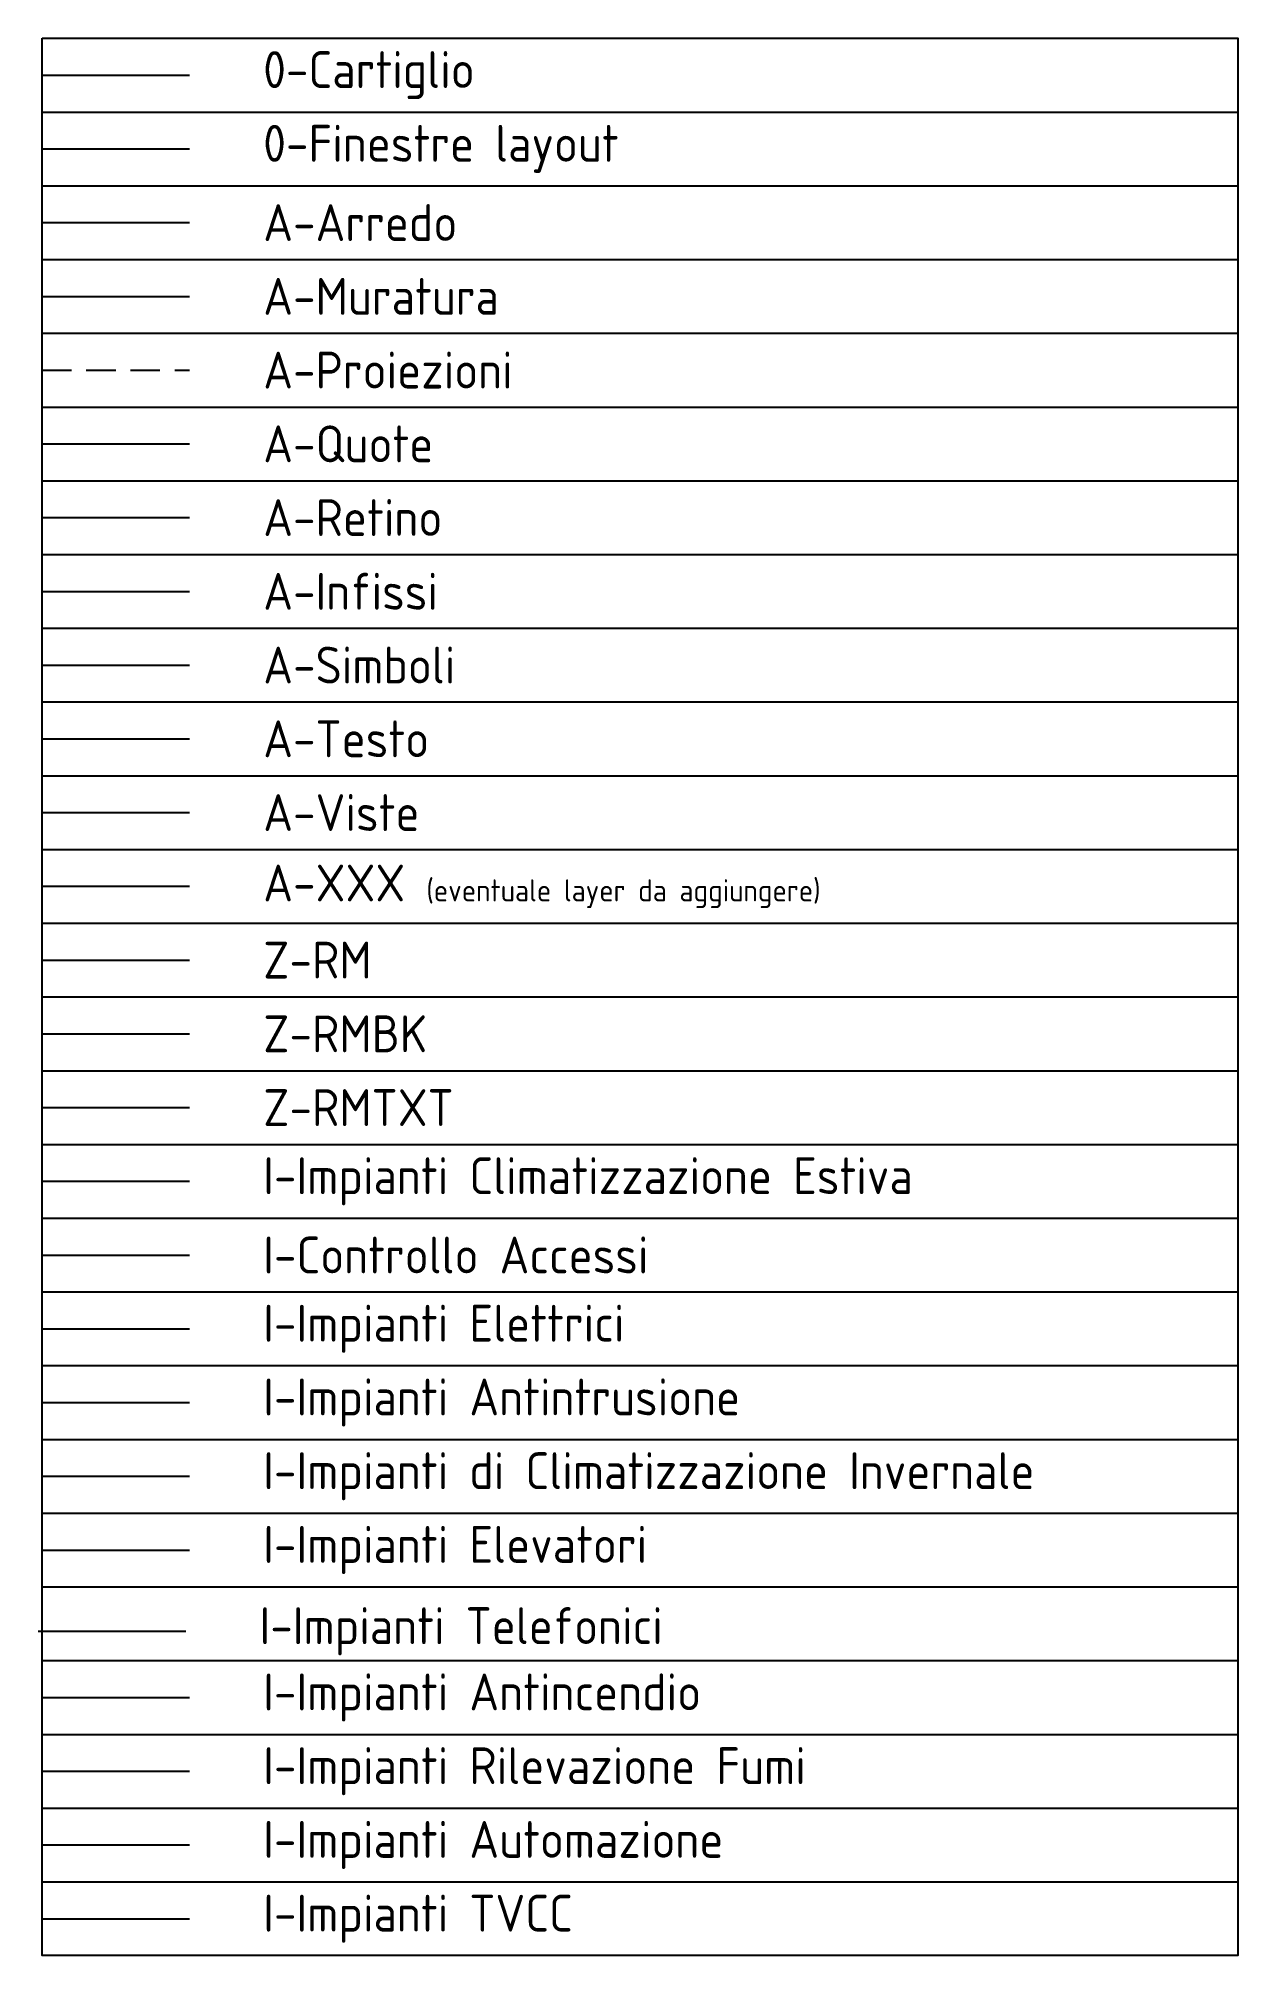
# Model space of a CAD drawing. Header units: millimetres. Extents: x -605.1 to -535.8, y -486.8 to -421.1.
# Drawn here: x -605.06 to -596.93, y -434.66 to -421.66 of the extents above; entities that cross this region are included whole.
import ezdxf

# ---------------------------------------------------------------- set-up
doc = ezdxf.new("R2010")
doc.units = ezdxf.units.MM
doc.linetypes.add('JIS_02_2.0', pattern=[3, 2, -1])
for name, color, linetype in [('0-Cartiglio', 20, 'Continuous'), ('00_Legenda-Linee', 7, 'Continuous'), ('A-Arredo', 157, 'Continuous'), ('A-Infissi', 154, 'Continuous'), ('A-Muratura', 7, 'Continuous'), ('A-Proiezioni', 252, 'JIS_02_2.0'), ('A-Quote', 1, 'Continuous'), ('A-Retino', 9, 'Continuous'), ('A-Simboli', 40, 'Continuous'), ('A-Testo', 7, 'Continuous'), ('A-Viste', 8, 'Continuous'), ('A-XXX', 4, 'Continuous'), ('I-Controllo Accessi', 3, 'Continuous'), ('I-Impianti Antincendio', 1, 'Continuous'), ('I-Impianti Antintrusione', 3, 'Continuous'), ('I-Impianti Automazione', 4, 'Continuous'), ('I-Impianti Climatizzazione Estiva', 40, 'Continuous'), ('I-Impianti Climatizzazione Invernale', 5, 'Continuous'), ('I-Impianti Elettrici', 10, 'Continuous'), ('I-Impianti Elevatori', 4, 'Continuous'), ('I-Impianti Rilevazione Fumi', 1, 'Continuous'), ('I-Impianti TVCC', 6, 'Continuous'), ('I-Telefonici', 6, 'Continuous'), ('Z-RM', 5, 'Continuous'), ('Z-RMBK', 6, 'Continuous'), ('Z-RMTXT', 1, 'Continuous')]:
    doc.layers.add(name, color=color, linetype=linetype)
doc.layers.add('0-Finestre layout', color=104, linetype='Continuous', plot=False)
doc.styles.get("Standard").update_dxf_attribs({"font": 'isocp.shx'})

msp = doc.modelspace()

# ---------------------------------------------------------------- texts
at = {"layer": 'A-Testo', "char_height": 0.25, "attachment_point": 4}
for s, width, insert in [('0-Cartiglio', 1.4166, (-603.54, -421.906)), ('0-Finestre layout', 3.5, (-603.54, -422.406)), ('A-Arredo', 1.4166, (-603.54, -422.906)), ('A-Muratura', 1.4166, (-603.54, -423.406)), ('A-Proiezioni', 1.4166, (-603.54, -423.906)), ('A-Quote', 1.4166, (-603.54, -424.406)), ('A-Retino', 1.4166, (-603.54, -424.906)), ('A-Infissi', 3.50008, (-603.54, -425.406)), ('A-Simboli', 1.4166, (-603.54, -425.906)), ('A-Testo', 1.4166, (-603.54, -426.406)), ('A-Viste', 1.4166, (-603.54, -426.906)), ('A-XXX {\\H0.6x;(eventuale layer da aggiungere)}', 6.13587, (-603.54, -427.406)), ('Z-RM', 1.4166, (-603.54, -427.906)), ('Z-RMBK', 1.4166, (-603.54, -428.406)), ('Z-RMTXT', 1.4166, (-603.54, -428.906)), ('I-Impianti Climatizzazione Estiva', 5.39282, (-603.54, -429.406)), ('I-Controllo Accessi', 5.39282, (-603.54, -429.906)), ('I-Impianti Elettrici', 5.39282, (-603.54, -430.406)), ('I-Impianti Antintrusione', 5.39282, (-603.54, -430.906)), ('I-Impianti di Climatizzazione Invernale', 12.20532, (-603.54, -431.406)), ('I-Impianti Elevatori', 5.39282, (-603.54, -431.906)), ('I-Impianti Telefonici', 3.46028, (-603.565, -432.457)), ('I-Impianti Antincendio', 5.39282, (-603.54, -432.906)), ('I-Impianti Rilevazione Fumi', 5.39282, (-603.54, -433.406)), ('I-Impianti Automazione', 5.39282, (-603.54, -433.906)), ('I-Impianti TVCC', 5.39282, (-603.54, -434.406))]:
    msp.add_mtext_dynamic_manual_height_columns(s, width=width, gutter_width=12.5, heights=[0], dxfattribs=dict(at, insert=insert))

# ---------------------------------------------------------------- linework, layer by layer
at = {"layer": '0-Cartiglio', "ltscale": 0.1}
msp.add_line((-605.04, -421.906), (-604.04, -421.906), dxfattribs=at)
at = {"layer": '0-Finestre layout', "ltscale": 0.1}
msp.add_line((-605.04, -422.406), (-604.04, -422.406), dxfattribs=at)
at = {"layer": '00_Legenda-Linee'}
for p, q in [((-605.04, -421.656), (-596.933, -421.656)), ((-605.04, -422.156), (-596.933, -422.156)), ((-605.04, -422.656), (-596.933, -422.656)), ((-605.04, -423.156), (-596.933, -423.156)), ((-605.04, -423.656), (-596.933, -423.656)), ((-605.04, -424.156), (-596.933, -424.156)), ((-605.04, -424.656), (-596.933, -424.656)), ((-605.04, -425.156), (-596.933, -425.156)), ((-605.04, -425.656), (-596.933, -425.656)), ((-605.04, -426.156), (-596.933, -426.156)), ((-605.04, -426.656), (-596.933, -426.656)), ((-605.04, -427.156), (-596.933, -427.156)), ((-605.04, -427.656), (-596.933, -427.656)), ((-605.04, -428.156), (-596.933, -428.156)), ((-605.04, -428.656), (-596.933, -428.656)), ((-605.04, -429.156), (-596.933, -429.156)), ((-605.04, -429.656), (-596.933, -429.656)), ((-605.04, -430.156), (-596.933, -430.156)), ((-605.04, -430.656), (-596.933, -430.656)), ((-605.04, -431.156), (-596.933, -431.156)), ((-605.04, -431.656), (-596.933, -431.656)), ((-605.04, -432.156), (-596.933, -432.156)), ((-605.04, -432.656), (-596.933, -432.656)), ((-605.04, -433.156), (-596.933, -433.156)), ((-605.04, -433.656), (-596.933, -433.656)), ((-605.04, -434.156), (-596.933, -434.156))]:
    msp.add_line(p, q, dxfattribs=at)
msp.add_lwpolyline([(-605.04, -421.656), (-596.933, -421.656), (-596.933, -434.656), (-605.04, -434.656)], close=True, dxfattribs=at)
at = {"layer": 'A-Arredo', "ltscale": 0.1}
msp.add_line((-605.04, -422.906), (-604.04, -422.906), dxfattribs=at)
at = {"layer": 'A-Infissi', "ltscale": 0.1}
msp.add_line((-605.04, -425.406), (-604.04, -425.406), dxfattribs=at)
at = {"layer": 'A-Muratura', "ltscale": 0.1}
msp.add_line((-605.04, -423.406), (-604.04, -423.406), dxfattribs=at)
at = {"layer": 'A-Proiezioni', "ltscale": 0.1}
msp.add_line((-605.04, -423.906), (-604.04, -423.906), dxfattribs=at)
at = {"layer": 'A-Quote', "ltscale": 0.1}
msp.add_line((-605.04, -424.406), (-604.04, -424.406), dxfattribs=at)
at = {"layer": 'A-Retino', "ltscale": 0.1}
msp.add_line((-605.04, -424.906), (-604.04, -424.906), dxfattribs=at)
at = {"layer": 'A-Simboli', "ltscale": 0.1}
msp.add_line((-605.04, -425.906), (-604.04, -425.906), dxfattribs=at)
at = {"layer": 'A-Testo', "ltscale": 0.1}
msp.add_line((-605.04, -426.406), (-604.04, -426.406), dxfattribs=at)
at = {"layer": 'A-Viste', "ltscale": 0.1}
msp.add_line((-605.04, -426.906), (-604.04, -426.906), dxfattribs=at)
at = {"layer": 'A-XXX', "ltscale": 0.1}
msp.add_line((-605.04, -427.406), (-604.04, -427.406), dxfattribs=at)
at = {"layer": 'I-Controllo Accessi'}
msp.add_line((-605.04, -429.906), (-604.04, -429.906), dxfattribs=at)
at = {"layer": 'I-Impianti Antincendio'}
msp.add_line((-605.04, -432.906), (-604.04, -432.906), dxfattribs=at)
at = {"layer": 'I-Impianti Antintrusione'}
msp.add_line((-605.04, -430.906), (-604.04, -430.906), dxfattribs=at)
at = {"layer": 'I-Impianti Automazione'}
msp.add_line((-605.04, -433.906), (-604.04, -433.906), dxfattribs=at)
at = {"layer": 'I-Impianti Climatizzazione Estiva'}
msp.add_line((-605.04, -429.406), (-604.04, -429.406), dxfattribs=at)
at = {"layer": 'I-Impianti Climatizzazione Invernale'}
msp.add_line((-605.04, -431.406), (-604.04, -431.406), dxfattribs=at)
at = {"layer": 'I-Impianti Elettrici'}
msp.add_line((-605.04, -430.406), (-604.04, -430.406), dxfattribs=at)
at = {"layer": 'I-Impianti Elevatori'}
msp.add_line((-605.04, -431.906), (-604.04, -431.906), dxfattribs=at)
at = {"layer": 'I-Impianti Rilevazione Fumi'}
msp.add_line((-605.04, -433.406), (-604.04, -433.406), dxfattribs=at)
at = {"layer": 'I-Impianti TVCC'}
msp.add_line((-605.04, -434.406), (-604.04, -434.406), dxfattribs=at)
at = {"layer": 'I-Telefonici'}
msp.add_line((-605.065, -432.457), (-604.065, -432.457), dxfattribs=at)
at = {"layer": 'Z-RM', "ltscale": 0.1}
msp.add_line((-605.04, -427.906), (-604.04, -427.906), dxfattribs=at)
at = {"layer": 'Z-RMBK', "ltscale": 0.1}
msp.add_line((-605.04, -428.406), (-604.04, -428.406), dxfattribs=at)
at = {"layer": 'Z-RMTXT', "ltscale": 0.1}
msp.add_line((-605.04, -428.906), (-604.04, -428.906), dxfattribs=at)

msp.set_redraw_order([(e.dxf.handle, doc.entitydb.next_handle()) for e in msp.query("TEXT MTEXT ATTDEF DIMENSION ARC_DIMENSION")])  # texts and dimensions are drawn at this point

doc.saveas('drawing.dxf')
